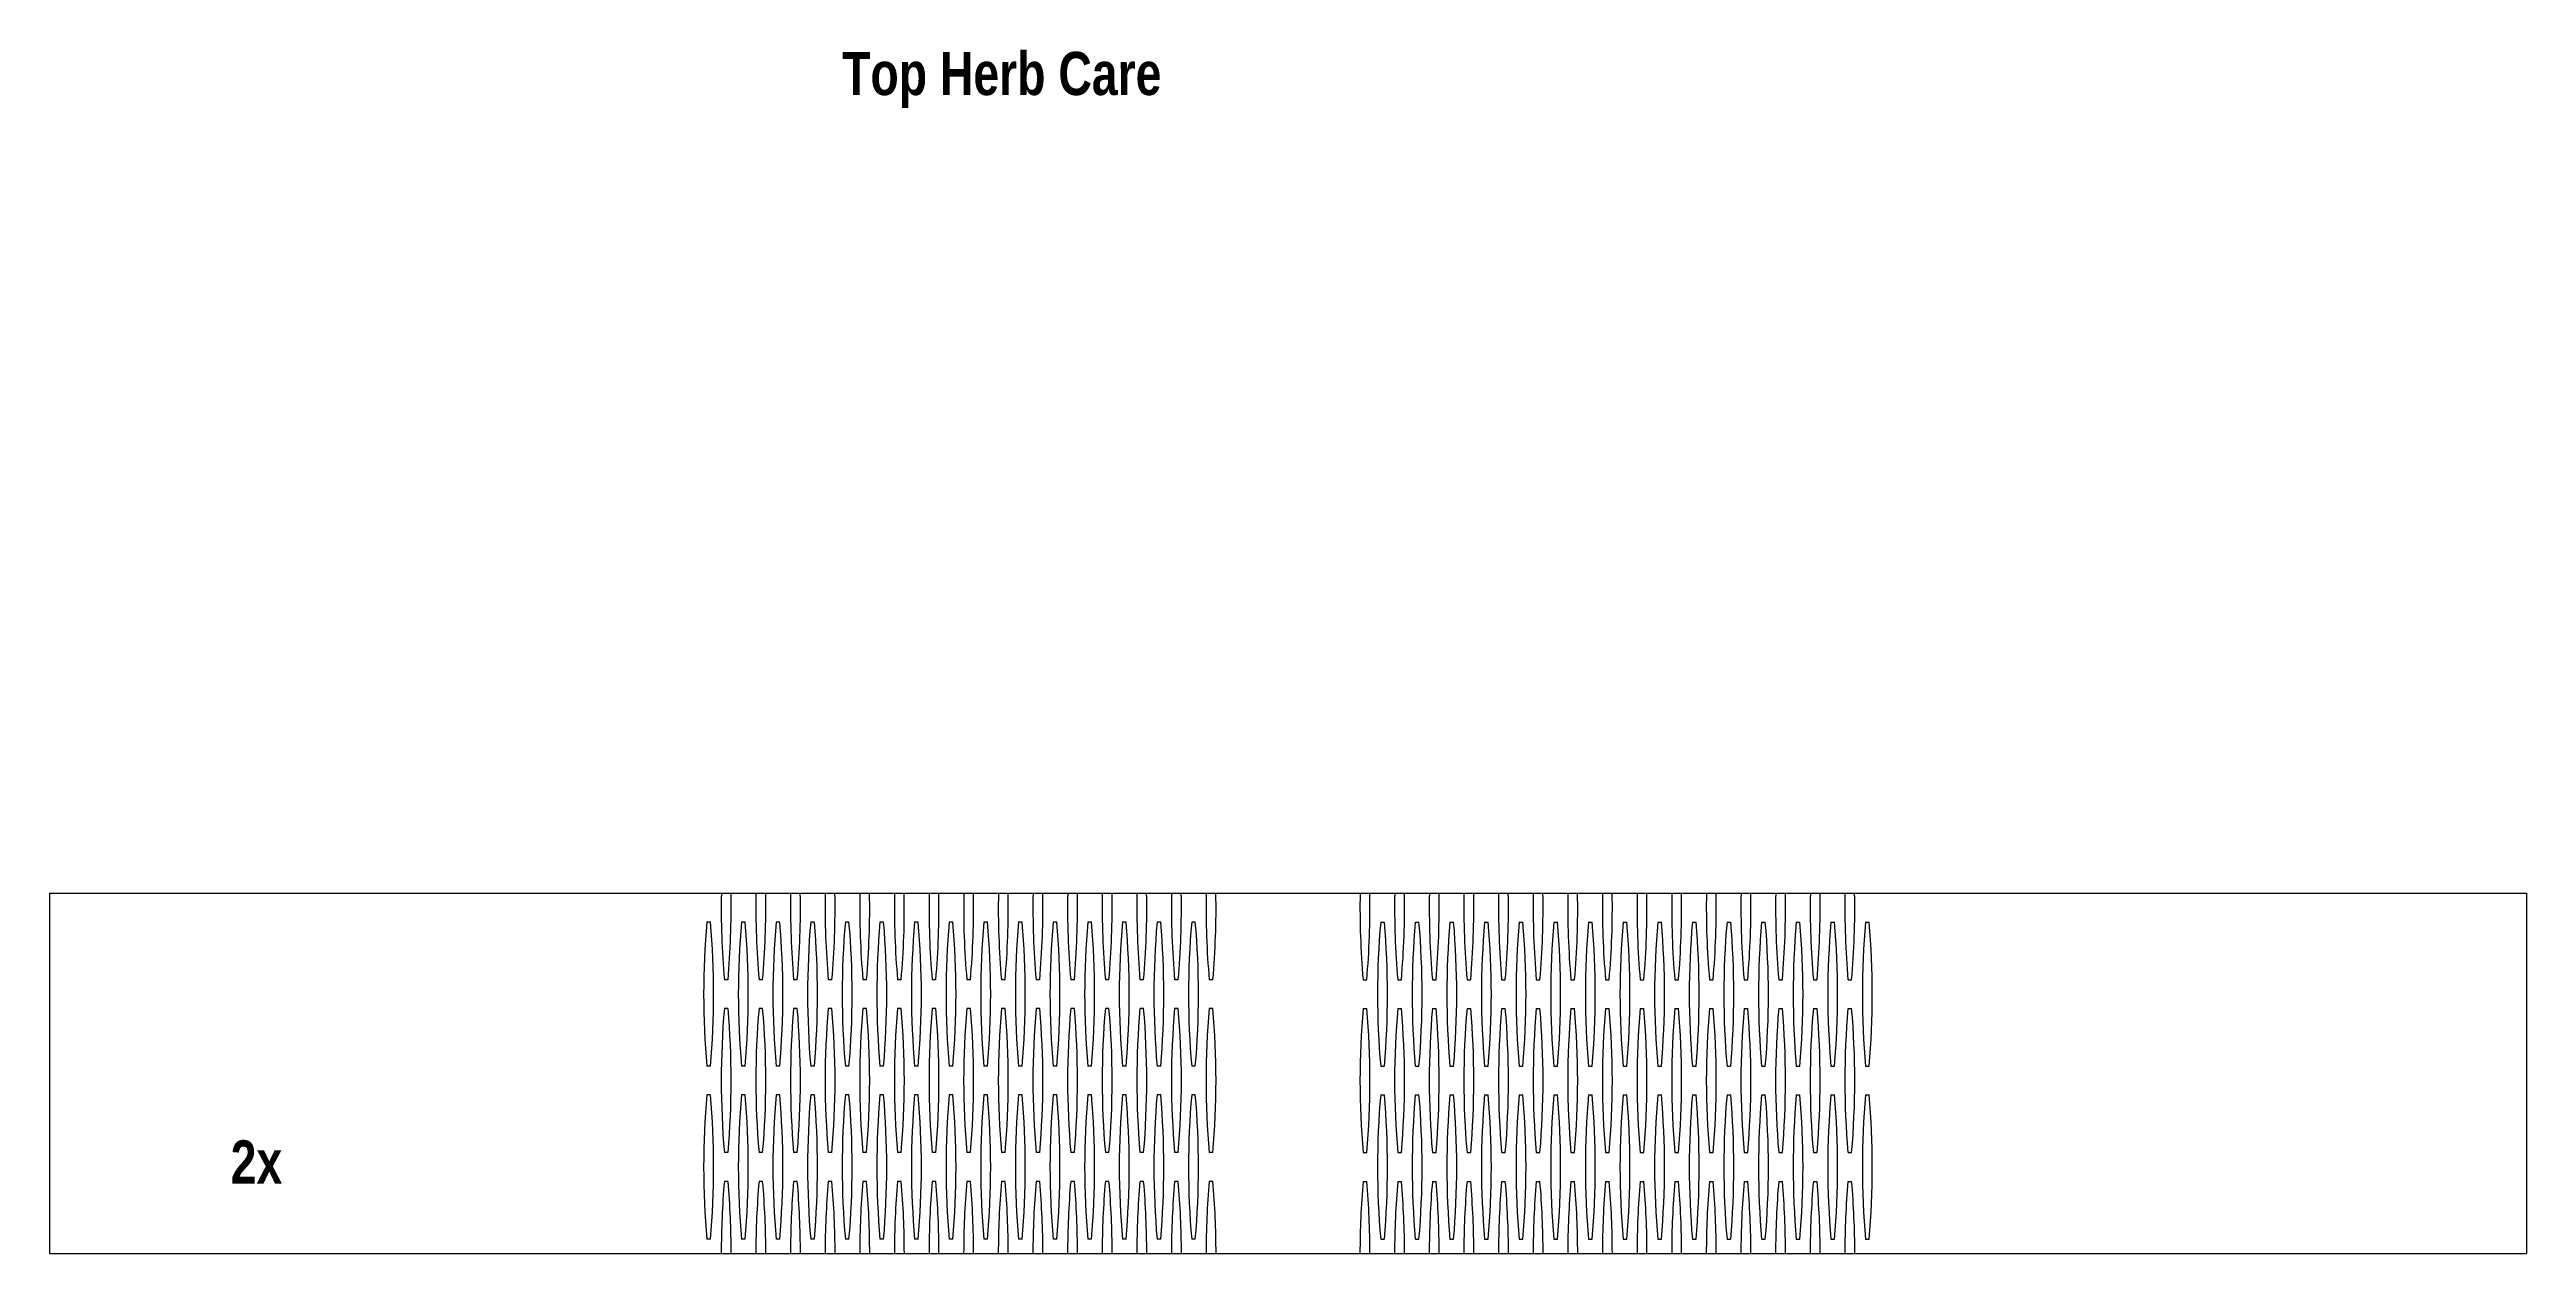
# Model space of a CAD drawing. Header units: millimetres. Extents: x -642 to 1453, y -425 to 464.
# Drawn here: x 574.8 to 918.8, y 284.3 to 451.4 of the extents above; entities that cross this region are included whole.
import ezdxf

# ---------------------------------------------------------------- set-up
doc = ezdxf.new("R2010")
doc.units = ezdxf.units.MM
doc.layers.get('0').update_dxf_attribs({"color": 18, "lineweight": 25, "true_color": 0x000000})
doc.layers.add('layer 1', color=5, linetype='Continuous', lineweight=25, true_color=0x0000ff)
doc.layers.add('layer 2', color=1, linetype='Continuous', lineweight=25, true_color=0xff0000)
doc.styles.add('textstyle14', font='')
doc.styles.add('textstyle17', font='')
doc.styles.get('textstyle14').set_extended_font_data('Impact')
doc.styles.get('textstyle17').set_extended_font_data('Impact')

msp = doc.modelspace()

# ---------------------------------------------------------------- texts
at = {"char_height": 1, "attachment_point": 1}
for s, insert, style in [('\\H6;Top Herb Care', (684.92, 451.12), 'textstyle14'), ('\\H6;2x', (600, 300), 'textstyle17')]:
    msp.add_mtext(s, dxfattribs=dict(at, insert=insert, style=style))

# ---------------------------------------------------------------- linework, layer by layer
at = {"layer": 'layer 1'}
for p, q in [((574.84, 334.31), (918.84, 334.31)), ((574.84, 334.31), (574.84, 284.31)), ((918.84, 334.31), (918.84, 284.31)), ((574.84, 284.31), (918.84, 284.31))]:
    msp.add_line(p, q, dxfattribs=at)
at = {"layer": 'layer 2'}
for p, q in [((666.63, 330.31), (666.13, 330.31)), ((671.44, 330.31), (670.94, 330.31)), ((676.25, 330.31), (675.75, 330.31)), ((681.06, 330.31), (680.56, 330.31)), ((685.87, 330.31), (685.37, 330.31)), ((690.68, 330.31), (690.18, 330.31)), ((695.49, 330.31), (694.99, 330.31)), ((700.3, 330.31), (699.8, 330.31)), ((705.11, 330.31), (704.61, 330.31)), ((709.92, 330.31), (709.42, 330.31)), ((714.73, 330.31), (714.23, 330.31)), ((719.54, 330.31), (719.04, 330.31)), ((724.35, 330.31), (723.85, 330.31)), ((729.16, 330.31), (728.66, 330.31)), ((733.97, 330.31), (733.47, 330.31)), ((759.72, 330.31), (760.22, 330.31)), ((764.53, 330.31), (765.03, 330.31)), ((769.34, 330.31), (769.84, 330.31)), ((774.15, 330.31), (774.65, 330.31)), ((778.96, 330.31), (779.46, 330.31)), ((783.77, 330.31), (784.27, 330.31)), ((788.58, 330.31), (789.08, 330.31)), ((793.39, 330.31), (793.89, 330.31)), ((798.2, 330.31), (798.7, 330.31)), ((803.01, 330.31), (803.51, 330.31)), ((807.82, 330.31), (808.32, 330.31)), ((812.63, 330.31), (813.13, 330.31)), ((817.44, 330.31), (817.94, 330.31)), ((822.25, 330.31), (822.75, 330.31)), ((827.06, 330.31), (827.56, 330.31)), ((669.07, 322.31), (668.57, 322.31)), ((673.88, 322.31), (673.38, 322.31)), ((678.69, 322.31), (678.19, 322.31)), ((683.5, 322.31), (683, 322.31)), ((688.31, 322.31), (687.81, 322.31)), ((693.12, 322.31), (692.62, 322.31)), ((697.93, 322.31), (697.43, 322.31)), ((702.74, 322.31), (702.24, 322.31)), ((707.55, 322.31), (707.05, 322.31)), ((712.36, 322.31), (711.86, 322.31)), ((717.17, 322.31), (716.67, 322.31)), ((721.98, 322.31), (721.48, 322.31)), ((726.79, 322.31), (726.29, 322.31)), ((731.6, 322.31), (731.1, 322.31)), ((736.41, 322.31), (735.91, 322.31)), ((757.28, 322.31), (757.78, 322.31)), ((762.09, 322.31), (762.59, 322.31)), ((766.9, 322.31), (767.4, 322.31)), ((771.71, 322.31), (772.21, 322.31)), ((776.52, 322.31), (777.02, 322.31)), ((781.33, 322.31), (781.83, 322.31)), ((786.14, 322.31), (786.64, 322.31)), ((790.95, 322.31), (791.45, 322.31)), ((795.76, 322.31), (796.26, 322.31)), ((800.57, 322.31), (801.07, 322.31)), ((805.38, 322.31), (805.88, 322.31)), ((810.19, 322.31), (810.69, 322.31)), ((815, 322.31), (815.5, 322.31)), ((819.81, 322.31), (820.31, 322.31)), ((824.62, 322.31), (825.12, 322.31)), ((669.07, 318.31), (668.57, 318.31)), ((673.88, 318.31), (673.38, 318.31)), ((678.69, 318.31), (678.19, 318.31)), ((683.5, 318.31), (683, 318.31)), ((688.31, 318.31), (687.81, 318.31)), ((693.12, 318.31), (692.62, 318.31)), ((697.93, 318.31), (697.43, 318.31)), ((702.74, 318.31), (702.24, 318.31)), ((707.55, 318.31), (707.05, 318.31)), ((712.36, 318.31), (711.86, 318.31)), ((717.17, 318.31), (716.67, 318.31)), ((721.98, 318.31), (721.48, 318.31)), ((726.79, 318.31), (726.29, 318.31)), ((731.6, 318.31), (731.1, 318.31)), ((736.41, 318.31), (735.91, 318.31)), ((757.28, 318.31), (757.78, 318.31)), ((762.09, 318.31), (762.59, 318.31)), ((766.9, 318.31), (767.4, 318.31)), ((771.71, 318.31), (772.21, 318.31)), ((776.52, 318.31), (777.02, 318.31)), ((781.33, 318.31), (781.83, 318.31)), ((786.14, 318.31), (786.64, 318.31)), ((790.95, 318.31), (791.45, 318.31)), ((795.76, 318.31), (796.26, 318.31)), ((800.57, 318.31), (801.07, 318.31)), ((805.38, 318.31), (805.88, 318.31)), ((810.19, 318.31), (810.69, 318.31)), ((815, 318.31), (815.5, 318.31)), ((819.81, 318.31), (820.31, 318.31)), ((824.62, 318.31), (825.12, 318.31)), ((666.63, 310.31), (666.13, 310.31)), ((671.44, 310.31), (670.94, 310.31)), ((676.25, 310.31), (675.75, 310.31)), ((681.06, 310.31), (680.56, 310.31)), ((685.87, 310.31), (685.37, 310.31)), ((690.68, 310.31), (690.18, 310.31)), ((695.49, 310.31), (694.99, 310.31)), ((700.3, 310.31), (699.8, 310.31)), ((705.11, 310.31), (704.61, 310.31)), ((709.92, 310.31), (709.42, 310.31)), ((714.73, 310.31), (714.23, 310.31)), ((719.54, 310.31), (719.04, 310.31)), ((724.35, 310.31), (723.85, 310.31)), ((729.16, 310.31), (728.66, 310.31)), ((733.97, 310.31), (733.47, 310.31)), ((759.72, 310.31), (760.22, 310.31)), ((764.53, 310.31), (765.03, 310.31)), ((769.34, 310.31), (769.84, 310.31)), ((774.15, 310.31), (774.65, 310.31)), ((778.96, 310.31), (779.46, 310.31)), ((783.77, 310.31), (784.27, 310.31)), ((788.58, 310.31), (789.08, 310.31)), ((793.39, 310.31), (793.89, 310.31)), ((798.2, 310.31), (798.7, 310.31)), ((803.01, 310.31), (803.51, 310.31)), ((807.82, 310.31), (808.32, 310.31)), ((812.63, 310.31), (813.13, 310.31)), ((817.44, 310.31), (817.94, 310.31)), ((822.25, 310.31), (822.75, 310.31)), ((827.06, 310.31), (827.56, 310.31)), ((666.63, 306.31), (666.13, 306.31)), ((671.44, 306.31), (670.94, 306.31)), ((676.25, 306.31), (675.75, 306.31)), ((681.06, 306.31), (680.56, 306.31)), ((685.87, 306.31), (685.37, 306.31)), ((690.68, 306.31), (690.18, 306.31)), ((695.49, 306.31), (694.99, 306.31)), ((700.3, 306.31), (699.8, 306.31)), ((705.11, 306.31), (704.61, 306.31)), ((709.92, 306.31), (709.42, 306.31)), ((714.73, 306.31), (714.23, 306.31)), ((719.54, 306.31), (719.04, 306.31)), ((724.35, 306.31), (723.85, 306.31)), ((729.16, 306.31), (728.66, 306.31)), ((733.97, 306.31), (733.47, 306.31)), ((759.72, 306.31), (760.22, 306.31)), ((764.53, 306.31), (765.03, 306.31)), ((769.34, 306.31), (769.84, 306.31)), ((774.15, 306.31), (774.65, 306.31)), ((778.96, 306.31), (779.46, 306.31)), ((783.77, 306.31), (784.27, 306.31)), ((788.58, 306.31), (789.08, 306.31)), ((793.39, 306.31), (793.89, 306.31)), ((798.2, 306.31), (798.7, 306.31)), ((803.01, 306.31), (803.51, 306.31)), ((807.82, 306.31), (808.32, 306.31)), ((812.63, 306.31), (813.13, 306.31)), ((817.44, 306.31), (817.94, 306.31)), ((822.25, 306.31), (822.75, 306.31)), ((827.06, 306.31), (827.56, 306.31)), ((669.07, 298.31), (668.57, 298.31)), ((673.88, 298.31), (673.38, 298.31)), ((678.69, 298.31), (678.19, 298.31)), ((683.5, 298.31), (683, 298.31)), ((688.31, 298.31), (687.81, 298.31)), ((693.12, 298.31), (692.62, 298.31)), ((697.93, 298.31), (697.43, 298.31)), ((702.74, 298.31), (702.24, 298.31)), ((707.55, 298.31), (707.05, 298.31)), ((712.36, 298.31), (711.86, 298.31)), ((717.17, 298.31), (716.67, 298.31)), ((721.98, 298.31), (721.48, 298.31)), ((726.79, 298.31), (726.29, 298.31)), ((731.6, 298.31), (731.1, 298.31)), ((736.41, 298.31), (735.91, 298.31)), ((757.28, 298.31), (757.78, 298.31)), ((762.09, 298.31), (762.59, 298.31)), ((766.9, 298.31), (767.4, 298.31)), ((771.71, 298.31), (772.21, 298.31)), ((776.52, 298.31), (777.02, 298.31)), ((781.33, 298.31), (781.83, 298.31)), ((786.14, 298.31), (786.64, 298.31)), ((790.95, 298.31), (791.45, 298.31)), ((795.76, 298.31), (796.26, 298.31)), ((800.57, 298.31), (801.07, 298.31)), ((805.38, 298.31), (805.88, 298.31)), ((810.19, 298.31), (810.69, 298.31)), ((815, 298.31), (815.5, 298.31)), ((819.81, 298.31), (820.31, 298.31)), ((824.62, 298.31), (825.12, 298.31)), ((669.07, 294.31), (668.57, 294.31)), ((673.88, 294.31), (673.38, 294.31)), ((678.69, 294.31), (678.19, 294.31)), ((683.5, 294.31), (683, 294.31)), ((688.31, 294.31), (687.81, 294.31)), ((693.12, 294.31), (692.62, 294.31)), ((697.93, 294.31), (697.43, 294.31)), ((702.74, 294.31), (702.24, 294.31)), ((707.55, 294.31), (707.05, 294.31)), ((712.36, 294.31), (711.86, 294.31)), ((717.17, 294.31), (716.67, 294.31)), ((721.98, 294.31), (721.48, 294.31)), ((726.79, 294.31), (726.29, 294.31)), ((731.6, 294.31), (731.1, 294.31)), ((736.41, 294.31), (735.91, 294.31)), ((757.28, 294.31), (757.78, 294.31)), ((762.09, 294.31), (762.59, 294.31)), ((766.9, 294.31), (767.4, 294.31)), ((771.71, 294.31), (772.21, 294.31)), ((776.52, 294.31), (777.02, 294.31)), ((781.33, 294.31), (781.83, 294.31)), ((786.14, 294.31), (786.64, 294.31)), ((790.95, 294.31), (791.45, 294.31)), ((795.76, 294.31), (796.26, 294.31)), ((800.57, 294.31), (801.07, 294.31)), ((805.38, 294.31), (805.88, 294.31)), ((810.19, 294.31), (810.69, 294.31)), ((815, 294.31), (815.5, 294.31)), ((819.81, 294.31), (820.31, 294.31)), ((824.62, 294.31), (825.12, 294.31)), ((666.63, 286.31), (666.13, 286.31)), ((671.44, 286.31), (670.94, 286.31)), ((676.25, 286.31), (675.75, 286.31)), ((681.06, 286.31), (680.56, 286.31)), ((685.87, 286.31), (685.37, 286.31)), ((690.68, 286.31), (690.18, 286.31)), ((695.49, 286.31), (694.99, 286.31)), ((700.3, 286.31), (699.8, 286.31)), ((705.11, 286.31), (704.61, 286.31)), ((709.92, 286.31), (709.42, 286.31)), ((714.73, 286.31), (714.23, 286.31)), ((719.54, 286.31), (719.04, 286.31)), ((724.35, 286.31), (723.85, 286.31)), ((729.16, 286.31), (728.66, 286.31)), ((733.97, 286.31), (733.47, 286.31)), ((759.72, 286.31), (760.22, 286.31)), ((764.53, 286.31), (765.03, 286.31)), ((769.34, 286.31), (769.84, 286.31)), ((774.15, 286.31), (774.65, 286.31)), ((778.96, 286.31), (779.46, 286.31)), ((783.77, 286.31), (784.27, 286.31)), ((788.58, 286.31), (789.08, 286.31)), ((793.39, 286.31), (793.89, 286.31)), ((798.2, 286.31), (798.7, 286.31)), ((803.01, 286.31), (803.51, 286.31)), ((807.82, 286.31), (808.32, 286.31)), ((812.63, 286.31), (813.13, 286.31)), ((817.44, 286.31), (817.94, 286.31)), ((822.25, 286.31), (822.75, 286.31)), ((827.06, 286.31), (827.56, 286.31))]:
    msp.add_line(p, q, dxfattribs=at)
for centre, start, end in [((782.87, 332.31), 179.0012, 185), ((554.77, 332.31), 355, 0.9988), ((787.68, 332.31), 179.0012, 185), ((559.58, 332.31), 355, 0.9988), ((792.49, 332.31), 179.0012, 185), ((564.39, 332.31), 355, 0.9988), ((797.3, 332.31), 179.0012, 185), ((569.2, 332.31), 355, 0.9988), ((802.11, 332.31), 179.0012, 185), ((574.01, 332.31), 355, 0.9988), ((806.92, 332.31), 179.0012, 185), ((578.82, 332.31), 355, 0.9988), ((811.73, 332.31), 179.0012, 185), ((583.63, 332.31), 355, 0.9988), ((816.54, 332.31), 179.0012, 185), ((588.44, 332.31), 355, 0.9988), ((821.35, 332.31), 179.0012, 185), ((593.25, 332.31), 355, 0.9988), ((826.16, 332.31), 179.0012, 185), ((598.06, 332.31), 355, 0.9988), ((830.97, 332.31), 179.0012, 185), ((602.87, 332.31), 355, 0.9988), ((835.78, 332.31), 179.0012, 185), ((607.68, 332.31), 355, 0.9988), ((840.59, 332.31), 179.0012, 185), ((612.49, 332.31), 355, 0.9988), ((845.4, 332.31), 179.0012, 185), ((617.3, 332.31), 355, 0.9988), ((850.21, 332.31), 179.0012, 185), ((622.11, 332.31), 355, 0.9988), ((871.58, 332.31), 179.0012, 185), ((643.48, 332.31), 355, 0.9988), ((876.39, 332.31), 179.0012, 185), ((648.29, 332.31), 355, 0.9988), ((881.2, 332.31), 179.0012, 185), ((653.1, 332.31), 355, 0.9988), ((886.01, 332.31), 179.0012, 185), ((657.91, 332.31), 355, 0.9988), ((890.82, 332.31), 179.0012, 185), ((662.72, 332.31), 355, 0.9988), ((895.63, 332.31), 179.0012, 185), ((667.53, 332.31), 355, 0.9988), ((900.44, 332.31), 179.0012, 185), ((672.34, 332.31), 355, 0.9988), ((905.25, 332.31), 179.0012, 185), ((677.15, 332.31), 355, 0.9988), ((910.06, 332.31), 179.0012, 185), ((681.96, 332.31), 355, 0.9988), ((914.87, 332.31), 179.0012, 185), ((686.77, 332.31), 355, 0.9988), ((919.68, 332.31), 179.0012, 185), ((691.58, 332.31), 355, 0.9988), ((924.49, 332.31), 179.0012, 185), ((696.39, 332.31), 355, 0.9988), ((929.3, 332.31), 179.0012, 185), ((701.2, 332.31), 355, 0.9988), ((934.11, 332.31), 179.0012, 185), ((706.01, 332.31), 355, 0.9988), ((938.92, 332.31), 179.0012, 185), ((710.82, 332.31), 355, 0.9988), ((780.43, 320.31), 175, 185), ((552.33, 320.31), 355, 5), ((785.24, 320.31), 175, 185), ((557.14, 320.31), 355, 5), ((790.05, 320.31), 175, 185), ((561.95, 320.31), 355, 5), ((794.86, 320.31), 175, 185), ((566.76, 320.31), 355, 5), ((799.67, 320.31), 175, 185), ((571.57, 320.31), 355, 5), ((804.48, 320.31), 175, 185), ((576.38, 320.31), 355, 5), ((809.29, 320.31), 175, 185), ((581.19, 320.31), 355, 5), ((814.1, 320.31), 175, 185), ((586, 320.31), 355, 5), ((818.91, 320.31), 175, 185), ((590.81, 320.31), 355, 5), ((823.72, 320.31), 175, 185), ((595.62, 320.31), 355, 5), ((828.53, 320.31), 175, 185), ((600.43, 320.31), 355, 5), ((833.34, 320.31), 175, 185), ((605.24, 320.31), 355, 5), ((838.15, 320.31), 175, 185), ((610.05, 320.31), 355, 5), ((842.96, 320.31), 175, 185), ((614.86, 320.31), 355, 5), ((847.77, 320.31), 175, 185), ((619.67, 320.31), 355, 5), ((874.02, 320.31), 175, 185), ((645.92, 320.31), 355, 5), ((878.83, 320.31), 175, 185), ((650.73, 320.31), 355, 5), ((883.64, 320.31), 175, 185), ((655.54, 320.31), 355, 5), ((888.45, 320.31), 175, 185), ((660.35, 320.31), 355, 5), ((893.26, 320.31), 175, 185), ((665.16, 320.31), 355, 5), ((898.07, 320.31), 175, 185), ((669.97, 320.31), 355, 5), ((902.88, 320.31), 175, 185), ((674.78, 320.31), 355, 5), ((907.69, 320.31), 175, 185), ((679.59, 320.31), 355, 5), ((912.5, 320.31), 175, 185), ((684.4, 320.31), 355, 5), ((917.31, 320.31), 175, 185), ((689.21, 320.31), 355, 5), ((922.12, 320.31), 175, 185), ((694.02, 320.31), 355, 5), ((926.93, 320.31), 175, 185), ((698.83, 320.31), 355, 5), ((931.74, 320.31), 175, 185), ((703.63, 320.31), 355, 5), ((936.55, 320.31), 175, 185), ((708.44, 320.31), 355, 5), ((941.36, 320.31), 175, 185), ((713.25, 320.31), 355, 5), ((782.87, 308.31), 175, 185), ((554.77, 308.31), 355, 5), ((787.68, 308.31), 175, 185), ((559.58, 308.31), 355, 5), ((792.49, 308.31), 175, 185), ((564.39, 308.31), 355, 5), ((797.3, 308.31), 175, 185), ((569.2, 308.31), 355, 5), ((802.11, 308.31), 175, 185), ((574.01, 308.31), 355, 5), ((806.92, 308.31), 175, 185), ((578.82, 308.31), 355, 5), ((811.73, 308.31), 175, 185), ((583.63, 308.31), 355, 5), ((816.54, 308.31), 175, 185), ((588.44, 308.31), 355, 5), ((821.35, 308.31), 175, 185), ((593.25, 308.31), 355, 5), ((826.16, 308.31), 175, 185), ((598.06, 308.31), 355, 5), ((830.97, 308.31), 175, 185), ((602.87, 308.31), 355, 5), ((835.78, 308.31), 175, 185), ((607.68, 308.31), 355, 5), ((840.59, 308.31), 175, 185), ((612.49, 308.31), 355, 5), ((845.4, 308.31), 175, 185), ((617.3, 308.31), 355, 5), ((850.21, 308.31), 175, 185), ((622.11, 308.31), 355, 5), ((871.58, 308.31), 175, 185), ((643.48, 308.31), 355, 5), ((876.39, 308.31), 175, 185), ((648.29, 308.31), 355, 5), ((881.2, 308.31), 175, 185), ((653.1, 308.31), 355, 5), ((886.01, 308.31), 175, 185), ((657.91, 308.31), 355, 5), ((890.82, 308.31), 175, 185), ((662.72, 308.31), 355, 5), ((895.63, 308.31), 175, 185), ((667.53, 308.31), 355, 5), ((900.44, 308.31), 175, 185), ((672.34, 308.31), 355, 5), ((905.25, 308.31), 175, 185), ((677.15, 308.31), 355, 5), ((910.06, 308.31), 175, 185), ((681.96, 308.31), 355, 5), ((914.87, 308.31), 175, 185), ((686.77, 308.31), 355, 5), ((919.68, 308.31), 175, 185), ((691.58, 308.31), 355, 5), ((924.49, 308.31), 175, 185), ((696.39, 308.31), 355, 5), ((929.3, 308.31), 175, 185), ((701.2, 308.31), 355, 5), ((934.11, 308.31), 175, 185), ((706.01, 308.31), 355, 5), ((938.92, 308.31), 175, 185), ((710.82, 308.31), 355, 5), ((780.43, 296.31), 175, 185), ((552.33, 296.31), 355, 5), ((785.24, 296.31), 175, 185), ((557.14, 296.31), 355, 5), ((790.05, 296.31), 175, 185), ((561.95, 296.31), 355, 5), ((794.86, 296.31), 175, 185), ((566.76, 296.31), 355, 5), ((799.67, 296.31), 175, 185), ((571.57, 296.31), 355, 5), ((804.48, 296.31), 175, 185), ((576.38, 296.31), 355, 5), ((809.29, 296.31), 175, 185), ((581.19, 296.31), 355, 5), ((814.1, 296.31), 175, 185), ((586, 296.31), 355, 5), ((818.91, 296.31), 175, 185), ((590.81, 296.31), 355, 5), ((823.72, 296.31), 175, 185), ((595.62, 296.31), 355, 5), ((828.53, 296.31), 175, 185), ((600.43, 296.31), 355, 5), ((833.34, 296.31), 175, 185), ((605.24, 296.31), 355, 5), ((838.15, 296.31), 175, 185), ((610.05, 296.31), 355, 5), ((842.96, 296.31), 175, 185), ((614.86, 296.31), 355, 5), ((847.77, 296.31), 175, 185), ((619.67, 296.31), 355, 5), ((874.02, 296.31), 175, 185), ((645.92, 296.31), 355, 5), ((878.83, 296.31), 175, 185), ((650.73, 296.31), 355, 5), ((883.64, 296.31), 175, 185), ((655.54, 296.31), 355, 5), ((888.45, 296.31), 175, 185), ((660.35, 296.31), 355, 5), ((893.26, 296.31), 175, 185), ((665.16, 296.31), 355, 5), ((898.07, 296.31), 175, 185), ((669.97, 296.31), 355, 5), ((902.88, 296.31), 175, 185), ((674.78, 296.31), 355, 5), ((907.69, 296.31), 175, 185), ((679.59, 296.31), 355, 5), ((912.5, 296.31), 175, 185), ((684.4, 296.31), 355, 5), ((917.31, 296.31), 175, 185), ((689.21, 296.31), 355, 5), ((922.12, 296.31), 175, 185), ((694.02, 296.31), 355, 5), ((926.93, 296.31), 175, 185), ((698.83, 296.31), 355, 5), ((931.74, 296.31), 175, 185), ((703.63, 296.31), 355, 5), ((936.55, 296.31), 175, 185), ((708.44, 296.31), 355, 5), ((941.36, 296.31), 175, 185), ((713.25, 296.31), 355, 5), ((782.87, 284.31), 175, 180), ((554.77, 284.31), 0, 5), ((787.68, 284.31), 175, 180), ((559.58, 284.31), 0, 5), ((792.49, 284.31), 175, 180), ((564.39, 284.31), 0, 5), ((797.3, 284.31), 175, 180), ((569.2, 284.31), 0, 5), ((802.11, 284.31), 175, 180), ((574.01, 284.31), 0, 5), ((806.92, 284.31), 175, 180), ((578.82, 284.31), 0, 5), ((811.73, 284.31), 175, 180), ((583.63, 284.31), 0, 5), ((816.54, 284.31), 175, 180), ((588.44, 284.31), 0, 5), ((821.35, 284.31), 175, 180), ((593.25, 284.31), 0, 5), ((826.16, 284.31), 175, 180), ((598.06, 284.31), 0, 5), ((830.97, 284.31), 175, 180), ((602.87, 284.31), 0, 5), ((835.78, 284.31), 175, 180), ((607.68, 284.31), 0, 5), ((840.59, 284.31), 175, 180), ((612.49, 284.31), 0, 5), ((845.4, 284.31), 175, 180), ((617.3, 284.31), 0, 5), ((850.21, 284.31), 175, 180), ((622.11, 284.31), 0, 5), ((871.58, 284.31), 175, 180), ((643.48, 284.31), 0, 5), ((876.39, 284.31), 175, 180), ((648.29, 284.31), 0, 5), ((881.2, 284.31), 175, 180), ((653.1, 284.31), 0, 5), ((886.01, 284.31), 175, 180), ((657.91, 284.31), 0, 5), ((890.82, 284.31), 175, 180), ((662.72, 284.31), 0, 5), ((895.63, 284.31), 175, 180), ((667.53, 284.31), 0, 5), ((900.44, 284.31), 175, 180), ((672.34, 284.31), 0, 5), ((905.25, 284.31), 175, 180), ((677.15, 284.31), 0, 5), ((910.06, 284.31), 175, 180), ((681.96, 284.31), 0, 5), ((914.87, 284.31), 175, 180), ((686.77, 284.31), 0, 5), ((919.68, 284.31), 175, 180), ((691.58, 284.31), 0, 5), ((924.49, 284.31), 175, 180), ((696.39, 284.31), 0, 5), ((929.3, 284.31), 175, 180), ((701.2, 284.31), 0, 5), ((934.11, 284.31), 175, 180), ((706.01, 284.31), 0, 5), ((938.92, 284.31), 175, 180), ((710.82, 284.31), 0, 5)]:
    msp.add_arc(centre, 114.74, start, end, dxfattribs=at)

msp.set_redraw_order([(e.dxf.handle, doc.entitydb.next_handle()) for e in msp.query("TEXT MTEXT ATTDEF DIMENSION ARC_DIMENSION")])  # texts and dimensions are drawn at this point

doc.saveas('drawing.dxf')
